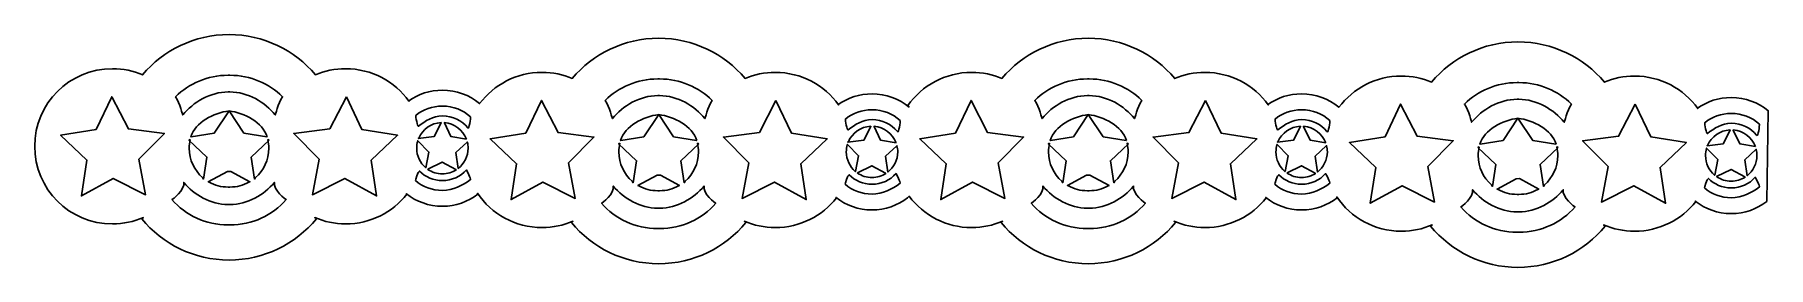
# Model space of a CAD drawing. Header units: centimetres. Extents: x -11 to 11, y -1.5 to 1.5.
import ezdxf

# ---------------------------------------------------------------- set-up
doc = ezdxf.new("R2010")
doc.units = ezdxf.units.CM
doc.header["$MEASUREMENT"] = 0
doc.layers.add('Camada 1', color=7, linetype='Continuous')

msp = doc.modelspace()

# ---------------------------------------------------------------- linework, layer by layer
at = {"layer": 'Camada 1'}
for points, knots in [([(10.96662, -0.6409), (10.84213, -0.73708), (10.68598, -0.79431), (10.51648, -0.79431), (10.51648, -0.79431), (10.34439, -0.79431), (10.18612, -0.73531), (10.06066, -0.63646), (10.06066, -0.63646), (10.06066, -0.63646), (10.06791, -0.63945), (10.06791, -0.63945), (10.06791, -0.63945), (9.8876, -0.87046), (9.60645, -1.01899), (9.29064, -1.01899), (9.29064, -1.01899), (9.15139, -1.01899), (9.01889, -0.99007), (8.89877, -0.93795), (8.89877, -0.93795), (8.89877, -0.93795), (8.91914, -0.95449), (8.91914, -0.95449), (8.91914, -0.95449), (8.65665, -1.274), (8.25845, -1.47784), (7.81265, -1.47784), (7.81265, -1.47784), (7.36685, -1.47784), (6.96868, -1.274), (6.70616, -0.95449), (6.70616, -0.95449), (6.70616, -0.95449), (6.72653, -0.93795), (6.72653, -0.93795), (6.72653, -0.93795), (6.60641, -0.99007), (6.47393, -1.01899), (6.33466, -1.01899), (6.33466, -1.01899), (5.99351, -1.01899), (5.69291, -0.84563), (5.51604, -0.58227), (5.51604, -0.58227), (5.51604, -0.58227), (5.52146, -0.59436), (5.52146, -0.59436), (5.52146, -0.59436), (5.39697, -0.69054), (5.24082, -0.74774), (5.07132, -0.74774), (5.07132, -0.74774), (4.89923, -0.74774), (4.74096, -0.68876), (4.6155, -0.58989), (4.6155, -0.58989), (4.6155, -0.58989), (4.62275, -0.59288), (4.62275, -0.59288), (4.62275, -0.59288), (4.44244, -0.82389), (4.16129, -0.97245), (3.84548, -0.97245), (3.84548, -0.97245), (3.70623, -0.97245), (3.57373, -0.94353), (3.45361, -0.89141), (3.45361, -0.89141), (3.45361, -0.89141), (3.47398, -0.90797), (3.47398, -0.90797), (3.47398, -0.90797), (3.21146, -1.22745), (2.81329, -1.43129), (2.36749, -1.43129), (2.36749, -1.43129), (1.92169, -1.43129), (1.52352, -1.22745), (1.261, -0.90797), (1.261, -0.90797), (1.261, -0.90797), (1.28137, -0.89141), (1.28137, -0.89141), (1.28137, -0.89141), (1.16125, -0.94356), (1.02875, -0.97245), (0.8895, -0.97245), (0.8895, -0.97245), (0.56499, -0.97245), (0.2771, -0.8156), (0.09755, -0.57359), (0.09755, -0.57359), (0.09755, -0.57359), (0.07628, -0.59436), (0.07628, -0.59436), (0.07628, -0.59436), (-0.04821, -0.69054), (-0.20436, -0.74774), (-0.37386, -0.74774), (-0.37386, -0.74774), (-0.54592, -0.74774), (-0.70422, -0.68876), (-0.82966, -0.58989), (-0.82966, -0.58989), (-0.82966, -0.58989), (-0.82241, -0.59288), (-0.82241, -0.59288), (-0.82241, -0.59288), (-1.00278, -0.82389), (-1.28387, -0.97245), (-1.59965, -0.97245), (-1.59965, -0.97245), (-1.7389, -0.97245), (-1.8714, -0.94353), (-1.99152, -0.89141), (-1.99152, -0.89141), (-1.99152, -0.89141), (-1.97115, -0.90797), (-1.97115, -0.90797), (-1.97115, -0.90797), (-2.23367, -1.22745), (-2.63187, -1.43129), (-3.07766, -1.43129), (-3.07766, -1.43129), (-3.52345, -1.43129), (-3.92165, -1.22745), (-4.18417, -0.90797), (-4.18417, -0.90797), (-4.18417, -0.90797), (-4.1638, -0.89141), (-4.1638, -0.89141), (-4.1638, -0.89141), (-4.28389, -0.94356), (-4.4164, -0.97245), (-4.55567, -0.97245), (-4.55567, -0.97245), (-4.89677, -0.97245), (-5.19739, -0.79909), (-5.37429, -0.53573), (-5.37429, -0.53573), (-5.37429, -0.53573), (-5.36884, -0.54782), (-5.36884, -0.54782), (-5.36884, -0.54782), (-5.49333, -0.644), (-5.64946, -0.7012), (-5.81898, -0.7012), (-5.81898, -0.7012), (-5.99104, -0.7012), (-6.14934, -0.64222), (-6.27478, -0.54335), (-6.27478, -0.54335), (-6.27478, -0.54335), (-6.26753, -0.54634), (-6.26753, -0.54634), (-6.26753, -0.54634), (-6.4479, -0.77735), (-6.72899, -0.92591), (-7.04477, -0.92591), (-7.04477, -0.92591), (-7.18402, -0.92591), (-7.31652, -0.89699), (-7.43664, -0.84487), (-7.43664, -0.84487), (-7.43664, -0.84487), (-7.41627, -0.86143), (-7.41627, -0.86143), (-7.41627, -0.86143), (-7.67879, -1.18091), (-8.07699, -1.38475), (-8.52278, -1.38475), (-8.52278, -1.38475), (-8.9686, -1.38475), (-9.3668, -1.18091), (-9.62929, -0.86143), (-9.62929, -0.86143), (-9.62929, -0.86143), (-9.60892, -0.84487), (-9.60892, -0.84487), (-9.60892, -0.84487), (-9.72904, -0.89702), (-9.86152, -0.92591), (-10.00079, -0.92591), (-10.00079, -0.92591), (-10.54506, -0.92594), (-10.98628, -0.48466), (-10.98628, 0.05958), (-10.98628, 0.05958), (-10.98628, 0.60388), (-10.54506, 1.0451), (-10.00079, 1.0451), (-10.00079, 1.0451), (-9.86471, 1.0451), (-9.7351, 1.01753), (-9.6172, 0.96766), (-9.6172, 0.96766), (-9.6172, 0.96766), (-9.61866, 0.96729), (-9.61866, 0.96729), (-9.61866, 0.96729), (-9.3561, 1.27947), (-8.96259, 1.47786), (-8.52277, 1.47786), (-8.52277, 1.47786), (-8.08295, 1.47786), (-7.68944, 1.27948), (-7.42689, 0.96732), (-7.42689, 0.96732), (-7.42689, 0.96732), (-7.42835, 0.96769), (-7.42835, 0.96769), (-7.42835, 0.96769), (-7.31045, 1.01756), (-7.18083, 1.04513), (-7.04476, 1.04513), (-7.04476, 1.04513), (-6.71403, 1.04513), (-6.42135, 0.88223), (-6.24262, 0.63222), (-6.24262, 0.63222), (-6.24262, 0.63222), (-6.2458, 0.6364), (-6.2458, 0.6364), (-6.2458, 0.6364), (-6.12539, 0.72213), (-5.97807, 0.77253), (-5.819, 0.77253), (-5.819, 0.77253), (-5.64046, 0.77253), (-5.47673, 0.70906), (-5.34923, 0.60338), (-5.34923, 0.60338), (-5.34923, 0.60338), (-5.34643, 0.60137), (-5.34643, 0.60137), (-5.34643, 0.60137), (-5.16675, 0.84243), (-4.87947, 0.99859), (-4.5557, 0.99859), (-4.5557, 0.99859), (-4.41962, 0.99859), (-4.29001, 0.97099), (-4.17211, 0.92115), (-4.17211, 0.92115), (-4.17211, 0.92115), (-4.17357, 0.92078), (-4.17357, 0.92078), (-4.17357, 0.92078), (-3.91102, 1.23294), (-3.51751, 1.43132), (-3.07769, 1.43132), (-3.07769, 1.43132), (-2.63787, 1.43132), (-2.24436, 1.23294), (-1.98181, 0.92078), (-1.98181, 0.92078), (-1.98181, 0.92078), (-1.98327, 0.92115), (-1.98327, 0.92115), (-1.98327, 0.92115), (-1.86537, 0.971), (-1.73575, 0.99859), (-1.59968, 0.99859), (-1.59968, 0.99859), (-1.26895, 0.99859), (-0.97627, 0.83566), (-0.79754, 0.58568), (-0.79754, 0.58568), (-0.79754, 0.58568), (-0.80069, 0.58986), (-0.80069, 0.58986), (-0.80069, 0.58986), (-0.68028, 0.67556), (-0.53298, 0.72599), (-0.37392, 0.72599), (-0.37392, 0.72599), (-0.19533, 0.72599), (-0.03165, 0.66249), (0.09587, 0.55684), (0.09587, 0.55684), (0.09587, 0.55684), (0.08119, 0.57721), (0.08119, 0.57721), (0.08119, 0.57721), (0.25939, 0.83198), (0.55495, 0.99859), (0.88941, 0.99859), (0.88941, 0.99859), (1.02549, 0.99859), (1.1551, 0.97099), (1.273, 0.92115), (1.273, 0.92115), (1.273, 0.92115), (1.27152, 0.92078), (1.27152, 0.92078), (1.27152, 0.92078), (1.53404, 1.23294), (1.92755, 1.43132), (2.3674, 1.43132), (2.3674, 1.43132), (2.80725, 1.43132), (3.20076, 1.23294), (3.46328, 0.92078), (3.46328, 0.92078), (3.46328, 0.92078), (3.4618, 0.92115), (3.4618, 0.92115), (3.4618, 0.92115), (3.5797, 0.971), (3.70932, 0.99859), (3.84539, 0.99859), (3.84539, 0.99859), (4.17617, 0.99859), (4.46883, 0.83566), (4.64755, 0.58568), (4.64755, 0.58568), (4.64755, 0.58568), (4.64437, 0.58986), (4.64437, 0.58986), (4.64437, 0.58986), (4.76481, 0.67556), (4.9121, 0.72599), (5.0712, 0.72599), (5.0712, 0.72599), (5.24977, 0.72599), (5.41349, 0.66249), (5.54099, 0.55684), (5.54099, 0.55684), (5.54099, 0.55684), (5.54379, 0.55483), (5.54379, 0.55483), (5.54379, 0.55483), (5.72342, 0.79589), (6.01073, 0.95202), (6.33452, 0.95202), (6.33452, 0.95202), (6.47062, 0.95202), (6.60021, 0.92445), (6.71811, 0.87458), (6.71811, 0.87458), (6.71811, 0.87458), (6.71665, 0.87421), (6.71665, 0.87421), (6.71665, 0.87421), (6.97914, 1.18639), (7.37266, 1.38478), (7.8125, 1.38478), (7.8125, 1.38478), (8.25237, 1.38478), (8.64586, 1.1864), (8.90838, 0.87421), (8.90838, 0.87421), (8.90838, 0.87421), (8.9069, 0.87458), (8.9069, 0.87458), (8.9069, 0.87458), (9.0248, 0.92443), (9.15442, 0.95202), (9.29049, 0.95202), (9.29049, 0.95202), (9.62127, 0.95202), (9.91393, 0.78912), (10.09265, 0.53911), (10.09265, 0.53911), (10.09265, 0.53911), (10.08947, 0.54329), (10.08947, 0.54329), (10.08947, 0.54329), (10.20993, 0.62902), (10.3572, 0.67942), (10.5163, 0.67942), (10.5163, 0.67942), (10.69487, 0.67942), (10.85859, 0.61595), (10.98609, 0.51027), (10.98609, 0.51027), (10.98609, 0.51027), (10.96662, -0.6409), (10.96662, -0.6409)], [0, 0, 0, 0, 0.01041667, 0.01041667, 0.01041667, 0.01041667, 0.02083333, 0.02083333, 0.02083333, 0.02083333, 0.03125, 0.03125, 0.03125, 0.03125, 0.04166667, 0.04166667, 0.04166667, 0.04166667, 0.05208333, 0.05208333, 0.05208333, 0.05208333, 0.0625, 0.0625, 0.0625, 0.0625, 0.07291667, 0.07291667, 0.07291667, 0.07291667, 0.08333333, 0.08333333, 0.08333333, 0.08333333, 0.09375, 0.09375, 0.09375, 0.09375, 0.10416667, 0.10416667, 0.10416667, 0.10416667, 0.11458333, 0.11458333, 0.11458333, 0.11458333, 0.125, 0.125, 0.125, 0.125, 0.13541667, 0.13541667, 0.13541667, 0.13541667, 0.14583333, 0.14583333, 0.14583333, 0.14583333, 0.15625, 0.15625, 0.15625, 0.15625, 0.16666667, 0.16666667, 0.16666667, 0.16666667, 0.17708333, 0.17708333, 0.17708333, 0.17708333, 0.1875, 0.1875, 0.1875, 0.1875, 0.19791667, 0.19791667, 0.19791667, 0.19791667, 0.20833333, 0.20833333, 0.20833333, 0.20833333, 0.21875, 0.21875, 0.21875, 0.21875, 0.22916667, 0.22916667, 0.22916667, 0.22916667, 0.23958333, 0.23958333, 0.23958333, 0.23958333, 0.25, 0.25, 0.25, 0.25, 0.26041667, 0.26041667, 0.26041667, 0.26041667, 0.27083333, 0.27083333, 0.27083333, 0.27083333, 0.28125, 0.28125, 0.28125, 0.28125, 0.29166667, 0.29166667, 0.29166667, 0.29166667, 0.30208333, 0.30208333, 0.30208333, 0.30208333, 0.3125, 0.3125, 0.3125, 0.3125, 0.32291667, 0.32291667, 0.32291667, 0.32291667, 0.33333333, 0.33333333, 0.33333333, 0.33333333, 0.34375, 0.34375, 0.34375, 0.34375, 0.35416667, 0.35416667, 0.35416667, 0.35416667, 0.36458333, 0.36458333, 0.36458333, 0.36458333, 0.375, 0.375, 0.375, 0.375, 0.38541667, 0.38541667, 0.38541667, 0.38541667, 0.39583333, 0.39583333, 0.39583333, 0.39583333, 0.40625, 0.40625, 0.40625, 0.40625, 0.41666667, 0.41666667, 0.41666667, 0.41666667, 0.42708333, 0.42708333, 0.42708333, 0.42708333, 0.4375, 0.4375, 0.4375, 0.4375, 0.44791667, 0.44791667, 0.44791667, 0.44791667, 0.45833333, 0.45833333, 0.45833333, 0.45833333, 0.46875, 0.46875, 0.46875, 0.46875, 0.47916667, 0.47916667, 0.47916667, 0.47916667, 0.48958333, 0.48958333, 0.48958333, 0.48958333, 0.5, 0.5, 0.5, 0.5, 0.51041667, 0.51041667, 0.51041667, 0.51041667, 0.52083333, 0.52083333, 0.52083333, 0.52083333, 0.53125, 0.53125, 0.53125, 0.53125, 0.54166667, 0.54166667, 0.54166667, 0.54166667, 0.55208333, 0.55208333, 0.55208333, 0.55208333, 0.5625, 0.5625, 0.5625, 0.5625, 0.57291667, 0.57291667, 0.57291667, 0.57291667, 0.58333333, 0.58333333, 0.58333333, 0.58333333, 0.59375, 0.59375, 0.59375, 0.59375, 0.60416667, 0.60416667, 0.60416667, 0.60416667, 0.61458333, 0.61458333, 0.61458333, 0.61458333, 0.625, 0.625, 0.625, 0.625, 0.63541667, 0.63541667, 0.63541667, 0.63541667, 0.64583333, 0.64583333, 0.64583333, 0.64583333, 0.65625, 0.65625, 0.65625, 0.65625, 0.66666667, 0.66666667, 0.66666667, 0.66666667, 0.67708333, 0.67708333, 0.67708333, 0.67708333, 0.6875, 0.6875, 0.6875, 0.6875, 0.69791667, 0.69791667, 0.69791667, 0.69791667, 0.70833333, 0.70833333, 0.70833333, 0.70833333, 0.71875, 0.71875, 0.71875, 0.71875, 0.72916667, 0.72916667, 0.72916667, 0.72916667, 0.73958333, 0.73958333, 0.73958333, 0.73958333, 0.75, 0.75, 0.75, 0.75, 0.76041667, 0.76041667, 0.76041667, 0.76041667, 0.77083333, 0.77083333, 0.77083333, 0.77083333, 0.78125, 0.78125, 0.78125, 0.78125, 0.79166667, 0.79166667, 0.79166667, 0.79166667, 0.80208333, 0.80208333, 0.80208333, 0.80208333, 0.8125, 0.8125, 0.8125, 0.8125, 0.82291667, 0.82291667, 0.82291667, 0.82291667, 0.83333333, 0.83333333, 0.83333333, 0.83333333, 0.84375, 0.84375, 0.84375, 0.84375, 0.85416667, 0.85416667, 0.85416667, 0.85416667, 0.86458333, 0.86458333, 0.86458333, 0.86458333, 0.875, 0.875, 0.875, 0.875, 0.88541667, 0.88541667, 0.88541667, 0.88541667, 0.89583333, 0.89583333, 0.89583333, 0.89583333, 0.90625, 0.90625, 0.90625, 0.90625, 0.91666667, 0.91666667, 0.91666667, 0.91666667, 0.92708333, 0.92708333, 0.92708333, 0.92708333, 0.9375, 0.9375, 0.9375, 0.9375, 0.94791667, 0.94791667, 0.94791667, 0.94791667, 0.95833333, 0.95833333, 0.95833333, 0.95833333, 0.96875, 0.96875, 0.96875, 0.96875, 0.97916667, 0.97916667, 0.97916667, 0.97916667, 1, 1, 1, 1]), ([(-8.51102, 0.75049), (-8.28628, 0.75049), (-8.06737, 0.6192), (-7.93616, 0.45717), (-7.93616, 0.45717), (-7.93616, 0.45717), (-7.90094, 0.59795), (-7.84491, 0.68913), (-7.84491, 0.68913), (-8.01639, 0.8577), (-8.25157, 0.96168), (-8.51103, 0.96168), (-8.51103, 0.96168), (-8.51103, 0.96168), (-8.53452, 0.96168), (-8.53452, 0.96168), (-8.53452, 0.96168), (-8.794, 0.96168), (-9.02916, 0.8577), (-9.20064, 0.68913), (-9.20064, 0.68913), (-9.14457, 0.59798), (-9.10939, 0.45717), (-9.10939, 0.45717), (-9.10939, 0.45717), (-8.97818, 0.61923), (-8.75927, 0.75049), (-8.53453, 0.75049), (-8.53453, 0.75049), (-8.53453, 0.75049), (-8.51102, 0.75049), (-8.51102, 0.75049)], [0, 0, 0, 0, 0.11111111, 0.11111111, 0.11111111, 0.11111111, 0.22222222, 0.22222222, 0.22222222, 0.22222222, 0.33333333, 0.33333333, 0.33333333, 0.33333333, 0.44444444, 0.44444444, 0.44444444, 0.44444444, 0.55555556, 0.55555556, 0.55555556, 0.55555556, 0.66666667, 0.66666667, 0.66666667, 0.66666667, 0.77777778, 0.77777778, 0.77777778, 0.77777778, 1, 1, 1, 1]), ([(-3.06587, 0.70395), (-2.84111, 0.70395), (-2.62222, 0.57269), (-2.49101, 0.41063), (-2.49101, 0.41063), (-2.49101, 0.41063), (-2.45579, 0.55144), (-2.39976, 0.64259), (-2.39976, 0.64259), (-2.57124, 0.81118), (-2.80642, 0.91516), (-3.06588, 0.91516), (-3.06588, 0.91516), (-3.06588, 0.91516), (-3.08937, 0.91517), (-3.08937, 0.91517), (-3.08937, 0.91517), (-3.34885, 0.91517), (-3.58401, 0.81119), (-3.75549, 0.6426), (-3.75549, 0.6426), (-3.69942, 0.55145), (-3.66424, 0.41064), (-3.66424, 0.41064), (-3.66424, 0.41064), (-3.53303, 0.5727), (-3.31414, 0.70396), (-3.08938, 0.70396), (-3.08938, 0.70396), (-3.08938, 0.70396), (-3.06587, 0.70395), (-3.06587, 0.70395)], [0, 0, 0, 0, 0.11111111, 0.11111111, 0.11111111, 0.11111111, 0.22222222, 0.22222222, 0.22222222, 0.22222222, 0.33333333, 0.33333333, 0.33333333, 0.33333333, 0.44444444, 0.44444444, 0.44444444, 0.44444444, 0.55555556, 0.55555556, 0.55555556, 0.55555556, 0.66666667, 0.66666667, 0.66666667, 0.66666667, 0.77777778, 0.77777778, 0.77777778, 0.77777778, 1, 1, 1, 1]), ([(2.37925, 0.70395), (2.60404, 0.70395), (2.82293, 0.57269), (2.95414, 0.41063), (2.95414, 0.41063), (2.95414, 0.41063), (2.98936, 0.55144), (3.04539, 0.64259), (3.04539, 0.64259), (2.87394, 0.81118), (2.63878, 0.91516), (2.37925, 0.91516), (2.37925, 0.91516), (2.37925, 0.91516), (2.35578, 0.91517), (2.35578, 0.91517), (2.35578, 0.91517), (2.09628, 0.91517), (1.86111, 0.81119), (1.68964, 0.6426), (1.68964, 0.6426), (1.74568, 0.55145), (1.78089, 0.41064), (1.78089, 0.41064), (1.78089, 0.41064), (1.9121, 0.5727), (2.13096, 0.70396), (2.35578, 0.70396), (2.35578, 0.70396), (2.35578, 0.70396), (2.37925, 0.70395), (2.37925, 0.70395)], [0, 0, 0, 0, 0.11111111, 0.11111111, 0.11111111, 0.11111111, 0.22222222, 0.22222222, 0.22222222, 0.22222222, 0.33333333, 0.33333333, 0.33333333, 0.33333333, 0.44444444, 0.44444444, 0.44444444, 0.44444444, 0.55555556, 0.55555556, 0.55555556, 0.55555556, 0.66666667, 0.66666667, 0.66666667, 0.66666667, 0.77777778, 0.77777778, 0.77777778, 0.77777778, 1, 1, 1, 1]), ([(-10.20526, 0.27337), (-10.20526, 0.27337), (-10.65865, 0.19921), (-10.65865, 0.19921), (-10.65865, 0.19921), (-10.65865, 0.19921), (-10.32398, -0.11554), (-10.32398, -0.11554), (-10.32398, -0.11554), (-10.32398, -0.11554), (-10.39354, -0.56967), (-10.39354, -0.56967), (-10.39354, -0.56967), (-10.39354, -0.56967), (-9.99076, -0.34861), (-9.99076, -0.34861), (-9.99076, -0.34861), (-9.99076, -0.34861), (-9.58036, -0.5552), (-9.58036, -0.5552), (-9.58036, -0.5552), (-9.58036, -0.5552), (-9.66609, -0.10377), (-9.66609, -0.10377), (-9.66609, -0.10377), (-9.66609, -0.10377), (-9.34287, 0.2227), (-9.34287, 0.2227), (-9.34287, 0.2227), (-9.34287, 0.2227), (-9.79865, 0.28062), (-9.79865, 0.28062), (-9.79865, 0.28062), (-9.79865, 0.28062), (-10.00931, 0.68893), (-10.00931, 0.68893), (-10.00931, 0.68893), (-10.00931, 0.68893), (-10.20526, 0.27337), (-10.20526, 0.27337)], [0, 0, 0, 0, 0.09090909, 0.09090909, 0.09090909, 0.09090909, 0.18181818, 0.18181818, 0.18181818, 0.18181818, 0.27272727, 0.27272727, 0.27272727, 0.27272727, 0.36363636, 0.36363636, 0.36363636, 0.36363636, 0.45454545, 0.45454545, 0.45454545, 0.45454545, 0.54545455, 0.54545455, 0.54545455, 0.54545455, 0.63636364, 0.63636364, 0.63636364, 0.63636364, 0.72727273, 0.72727273, 0.72727273, 0.72727273, 0.81818182, 0.81818182, 0.81818182, 0.81818182, 1, 1, 1, 1]), ([(-7.03624, 0.68892), (-7.03624, 0.68892), (-7.24687, 0.28061), (-7.24687, 0.28061), (-7.24687, 0.28061), (-7.24687, 0.28061), (-7.70264, 0.22269), (-7.70264, 0.22269), (-7.70264, 0.22269), (-7.70264, 0.22269), (-7.37942, -0.10378), (-7.37942, -0.10378), (-7.37942, -0.10378), (-7.37942, -0.10378), (-7.46515, -0.55521), (-7.46515, -0.55521), (-7.46515, -0.55521), (-7.46515, -0.55521), (-7.05475, -0.34862), (-7.05475, -0.34862), (-7.05475, -0.34862), (-7.05475, -0.34862), (-6.65195, -0.56968), (-6.65195, -0.56968), (-6.65195, -0.56968), (-6.65195, -0.56968), (-6.72151, -0.11555), (-6.72151, -0.11555), (-6.72151, -0.11555), (-6.72151, -0.11555), (-6.38686, 0.1992), (-6.38686, 0.1992), (-6.38686, 0.1992), (-6.38686, 0.1992), (-6.84026, 0.27337), (-6.84026, 0.27337), (-6.84026, 0.27337), (-6.84026, 0.27337), (-7.03624, 0.68892), (-7.03624, 0.68892)], [0, 0, 0, 0, 0.09090909, 0.09090909, 0.09090909, 0.09090909, 0.18181818, 0.18181818, 0.18181818, 0.18181818, 0.27272727, 0.27272727, 0.27272727, 0.27272727, 0.36363636, 0.36363636, 0.36363636, 0.36363636, 0.45454545, 0.45454545, 0.45454545, 0.45454545, 0.54545455, 0.54545455, 0.54545455, 0.54545455, 0.63636364, 0.63636364, 0.63636364, 0.63636364, 0.72727273, 0.72727273, 0.72727273, 0.72727273, 0.81818182, 0.81818182, 0.81818182, 0.81818182, 1, 1, 1, 1]), ([(7.8244, 0.65741), (8.04919, 0.65741), (8.26808, 0.52612), (8.39929, 0.36409), (8.39929, 0.36409), (8.39929, 0.36409), (8.43453, 0.5049), (8.49054, 0.59605), (8.49054, 0.59605), (8.31909, 0.76462), (8.08393, 0.8686), (7.8244, 0.8686), (7.8244, 0.8686), (7.8244, 0.8686), (7.80094, 0.8686), (7.80094, 0.8686), (7.80094, 0.8686), (7.54144, 0.8686), (7.3063, 0.76462), (7.1348, 0.59605), (7.1348, 0.59605), (7.19084, 0.5049), (7.22605, 0.36409), (7.22605, 0.36409), (7.22605, 0.36409), (7.35726, 0.52615), (7.57612, 0.65741), (7.80094, 0.65741), (7.80094, 0.65741), (7.80094, 0.65741), (7.8244, 0.65741), (7.8244, 0.65741)], [0, 0, 0, 0, 0.11111111, 0.11111111, 0.11111111, 0.11111111, 0.22222222, 0.22222222, 0.22222222, 0.22222222, 0.33333333, 0.33333333, 0.33333333, 0.33333333, 0.44444444, 0.44444444, 0.44444444, 0.44444444, 0.55555556, 0.55555556, 0.55555556, 0.55555556, 0.66666667, 0.66666667, 0.66666667, 0.66666667, 0.77777778, 0.77777778, 0.77777778, 0.77777778, 1, 1, 1, 1]), ([(-9.00236, 0.17891), (-9.00236, 0.17891), (-8.71119, 0.22654), (-8.71119, 0.22654), (-8.71119, 0.22654), (-8.71119, 0.22654), (-8.52278, 0.50898), (-8.52278, 0.50898), (-8.52278, 0.50898), (-8.52278, 0.50898), (-8.52278, 0.50898), (-8.52278, 0.50898), (-8.52278, 0.50898), (-8.71791, 0.48538), (-8.94942, 0.36277), (-9.00564, 0.17979), (-9.00564, 0.17979), (-9.00564, 0.17979), (-9.00236, 0.17891), (-9.00236, 0.17891)], [0, 0, 0, 0, 0.16666667, 0.16666667, 0.16666667, 0.16666667, 0.33333333, 0.33333333, 0.33333333, 0.33333333, 0.5, 0.5, 0.5, 0.5, 0.66666667, 0.66666667, 0.66666667, 0.66666667, 1, 1, 1, 1]), ([(-8.03991, 0.17976), (-8.09613, 0.36277), (-8.32767, 0.48535), (-8.52277, 0.50895), (-8.52277, 0.50895), (-8.52277, 0.50895), (-8.52277, 0.50895), (-8.52277, 0.50895), (-8.52277, 0.50895), (-8.52277, 0.50895), (-8.33436, 0.22651), (-8.33436, 0.22651), (-8.33436, 0.22651), (-8.33436, 0.22651), (-8.04319, 0.17888), (-8.04319, 0.17888), (-8.04319, 0.17888), (-8.04319, 0.17888), (-8.03991, 0.17976), (-8.03991, 0.17976)], [0, 0, 0, 0, 0.16666667, 0.16666667, 0.16666667, 0.16666667, 0.33333333, 0.33333333, 0.33333333, 0.33333333, 0.5, 0.5, 0.5, 0.5, 0.66666667, 0.66666667, 0.66666667, 0.66666667, 1, 1, 1, 1]), ([(-5.46165, 0.4341), (-5.5564, 0.51914), (-5.68165, 0.57086), (-5.81897, 0.57086), (-5.81897, 0.57086), (-5.94639, 0.57086), (-6.06342, 0.5263), (-6.15531, 0.45196), (-6.15531, 0.45196), (-6.16005, 0.44193), (-6.13282, 0.30483), (-6.12171, 0.31374), (-6.12171, 0.31374), (-6.03506, 0.38319), (-5.93872, 0.44672), (-5.81895, 0.44672), (-5.81895, 0.44672), (-5.68912, 0.44672), (-5.57276, 0.38706), (-5.49804, 0.29257), (-5.49804, 0.29257), (-5.47887, 0.26834), (-5.45906, 0.42156), (-5.46165, 0.4341)], [0, 0, 0, 0, 0.14285714, 0.14285714, 0.14285714, 0.14285714, 0.28571429, 0.28571429, 0.28571429, 0.28571429, 0.42857143, 0.42857143, 0.42857143, 0.42857143, 0.57142857, 0.57142857, 0.57142857, 0.57142857, 0.71428571, 0.71428571, 0.71428571, 0.71428571, 1, 1, 1, 1]), ([(-4.76011, 0.22683), (-4.76011, 0.22683), (-5.21353, 0.15267), (-5.21353, 0.15267), (-5.21353, 0.15267), (-5.21353, 0.15267), (-4.87886, -0.1621), (-4.87886, -0.1621), (-4.87886, -0.1621), (-4.87886, -0.1621), (-4.94842, -0.61623), (-4.94842, -0.61623), (-4.94842, -0.61623), (-4.94842, -0.61623), (-4.54562, -0.39517), (-4.54562, -0.39517), (-4.54562, -0.39517), (-4.54562, -0.39517), (-4.13525, -0.60176), (-4.13525, -0.60176), (-4.13525, -0.60176), (-4.13525, -0.60176), (-4.22098, -0.15035), (-4.22098, -0.15035), (-4.22098, -0.15035), (-4.22098, -0.15035), (-3.89776, 0.17615), (-3.89776, 0.17615), (-3.89776, 0.17615), (-3.89776, 0.17615), (-4.35353, 0.23407), (-4.35353, 0.23407), (-4.35353, 0.23407), (-4.35353, 0.23407), (-4.56419, 0.64238), (-4.56419, 0.64238), (-4.56419, 0.64238), (-4.56419, 0.64238), (-4.76011, 0.22683), (-4.76011, 0.22683)], [0, 0, 0, 0, 0.09090909, 0.09090909, 0.09090909, 0.09090909, 0.18181818, 0.18181818, 0.18181818, 0.18181818, 0.27272727, 0.27272727, 0.27272727, 0.27272727, 0.36363636, 0.36363636, 0.36363636, 0.36363636, 0.45454545, 0.45454545, 0.45454545, 0.45454545, 0.54545455, 0.54545455, 0.54545455, 0.54545455, 0.63636364, 0.63636364, 0.63636364, 0.63636364, 0.72727273, 0.72727273, 0.72727273, 0.72727273, 0.81818182, 0.81818182, 0.81818182, 0.81818182, 1, 1, 1, 1]), ([(-3.5572, 0.13237), (-3.5572, 0.13237), (-3.26603, 0.18), (-3.26603, 0.18), (-3.26603, 0.18), (-3.26603, 0.18), (-3.07762, 0.46244), (-3.07762, 0.46244), (-3.07762, 0.46244), (-3.07762, 0.46244), (-3.07762, 0.46244), (-3.07762, 0.46244), (-3.07762, 0.46244), (-3.27275, 0.43881), (-3.50426, 0.31623), (-3.56048, 0.13325), (-3.56048, 0.13325), (-3.56048, 0.13325), (-3.5572, 0.13237), (-3.5572, 0.13237)], [0, 0, 0, 0, 0.16666667, 0.16666667, 0.16666667, 0.16666667, 0.33333333, 0.33333333, 0.33333333, 0.33333333, 0.5, 0.5, 0.5, 0.5, 0.66666667, 0.66666667, 0.66666667, 0.66666667, 1, 1, 1, 1]), ([(-2.59473, 0.13324), (-2.65098, 0.31625), (-2.88249, 0.43883), (-3.07759, 0.46243), (-3.07759, 0.46243), (-3.07759, 0.46243), (-3.07759, 0.46243), (-3.07759, 0.46243), (-3.07759, 0.46243), (-3.07759, 0.46243), (-2.88918, 0.17999), (-2.88918, 0.17999), (-2.88918, 0.17999), (-2.88918, 0.17999), (-2.59801, 0.13236), (-2.59801, 0.13236), (-2.59801, 0.13236), (-2.59801, 0.13236), (-2.59473, 0.13324), (-2.59473, 0.13324)], [0, 0, 0, 0, 0.16666667, 0.16666667, 0.16666667, 0.16666667, 0.33333333, 0.33333333, 0.33333333, 0.33333333, 0.5, 0.5, 0.5, 0.5, 0.66666667, 0.66666667, 0.66666667, 0.66666667, 1, 1, 1, 1]), ([(-1.59106, 0.64238), (-1.59106, 0.64238), (-1.80172, 0.23407), (-1.80172, 0.23407), (-1.80172, 0.23407), (-1.80172, 0.23407), (-2.25749, 0.17615), (-2.25749, 0.17615), (-2.25749, 0.17615), (-2.25749, 0.17615), (-1.93427, -0.15035), (-1.93427, -0.15035), (-1.93427, -0.15035), (-1.93427, -0.15035), (-2.02, -0.60176), (-2.02, -0.60176), (-2.02, -0.60176), (-2.02, -0.60176), (-1.60963, -0.39517), (-1.60963, -0.39517), (-1.60963, -0.39517), (-1.60963, -0.39517), (-1.20683, -0.61623), (-1.20683, -0.61623), (-1.20683, -0.61623), (-1.20683, -0.61623), (-1.27639, -0.1621), (-1.27639, -0.1621), (-1.27639, -0.1621), (-1.27639, -0.1621), (-0.94174, 0.15267), (-0.94174, 0.15267), (-0.94174, 0.15267), (-0.94174, 0.15267), (-1.39513, 0.22683), (-1.39513, 0.22683), (-1.39513, 0.22683), (-1.39513, 0.22683), (-1.59106, 0.64238), (-1.59106, 0.64238)], [0, 0, 0, 0, 0.09090909, 0.09090909, 0.09090909, 0.09090909, 0.18181818, 0.18181818, 0.18181818, 0.18181818, 0.27272727, 0.27272727, 0.27272727, 0.27272727, 0.36363636, 0.36363636, 0.36363636, 0.36363636, 0.45454545, 0.45454545, 0.45454545, 0.45454545, 0.54545455, 0.54545455, 0.54545455, 0.54545455, 0.63636364, 0.63636364, 0.63636364, 0.63636364, 0.72727273, 0.72727273, 0.72727273, 0.72727273, 0.81818182, 0.81818182, 0.81818182, 0.81818182, 1, 1, 1, 1]), ([(-0.0165, 0.38756), (-0.11127, 0.4726), (-0.23653, 0.52432), (-0.37382, 0.52432), (-0.37382, 0.52432), (-0.50124, 0.52432), (-0.61827, 0.47976), (-0.71016, 0.40542), (-0.71016, 0.40542), (-0.7149, 0.39537), (-0.68767, 0.25829), (-0.67656, 0.2672), (-0.67656, 0.2672), (-0.58991, 0.33668), (-0.49357, 0.40018), (-0.3738, 0.40018), (-0.3738, 0.40018), (-0.24394, 0.40018), (-0.12761, 0.34052), (-0.05289, 0.24603), (-0.05289, 0.24603), (-0.03372, 0.2218), (-0.0139, 0.37502), (-0.0165, 0.38756)], [0, 0, 0, 0, 0.14285714, 0.14285714, 0.14285714, 0.14285714, 0.28571429, 0.28571429, 0.28571429, 0.28571429, 0.42857143, 0.42857143, 0.42857143, 0.42857143, 0.57142857, 0.57142857, 0.57142857, 0.57142857, 0.71428571, 0.71428571, 0.71428571, 0.71428571, 1, 1, 1, 1]), ([(0.68502, 0.22685), (0.68502, 0.22685), (0.2316, 0.15266), (0.2316, 0.15266), (0.2316, 0.15266), (0.2316, 0.15266), (0.56627, -0.16211), (0.56627, -0.16211), (0.56627, -0.16211), (0.56627, -0.16211), (0.49674, -0.61624), (0.49674, -0.61624), (0.49674, -0.61624), (0.49674, -0.61624), (0.89952, -0.39518), (0.89952, -0.39518), (0.89952, -0.39518), (0.89952, -0.39518), (1.30994, -0.60177), (1.30994, -0.60177), (1.30994, -0.60177), (1.30994, -0.60177), (1.22421, -0.15036), (1.22421, -0.15036), (1.22421, -0.15036), (1.22421, -0.15036), (1.5474, 0.17611), (1.5474, 0.17611), (1.5474, 0.17611), (1.5474, 0.17611), (1.09163, 0.23405), (1.09163, 0.23405), (1.09163, 0.23405), (1.09163, 0.23405), (0.88097, 0.64236), (0.88097, 0.64236), (0.88097, 0.64236), (0.88097, 0.64236), (0.68502, 0.22685), (0.68502, 0.22685)], [0, 0, 0, 0, 0.09090909, 0.09090909, 0.09090909, 0.09090909, 0.18181818, 0.18181818, 0.18181818, 0.18181818, 0.27272727, 0.27272727, 0.27272727, 0.27272727, 0.36363636, 0.36363636, 0.36363636, 0.36363636, 0.45454545, 0.45454545, 0.45454545, 0.45454545, 0.54545455, 0.54545455, 0.54545455, 0.54545455, 0.63636364, 0.63636364, 0.63636364, 0.63636364, 0.72727273, 0.72727273, 0.72727273, 0.72727273, 0.81818182, 0.81818182, 0.81818182, 0.81818182, 1, 1, 1, 1]), ([(1.88795, 0.13237), (1.88795, 0.13237), (2.1791, 0.18), (2.1791, 0.18), (2.1791, 0.18), (2.1791, 0.18), (2.36754, 0.46244), (2.36754, 0.46244), (2.36754, 0.46244), (2.36754, 0.46244), (2.36754, 0.46244), (2.36754, 0.46244), (2.36754, 0.46244), (2.17244, 0.43881), (1.94093, 0.3162), (1.8847, 0.13325), (1.8847, 0.13325), (1.8847, 0.13325), (1.88795, 0.13237), (1.88795, 0.13237)], [0, 0, 0, 0, 0.16666667, 0.16666667, 0.16666667, 0.16666667, 0.33333333, 0.33333333, 0.33333333, 0.33333333, 0.5, 0.5, 0.5, 0.5, 0.66666667, 0.66666667, 0.66666667, 0.66666667, 1, 1, 1, 1]), ([(2.85037, 0.13324), (2.79417, 0.31623), (2.56264, 0.43883), (2.36753, 0.46243), (2.36753, 0.46243), (2.36753, 0.46243), (2.36753, 0.46243), (2.36753, 0.46243), (2.36753, 0.46243), (2.36753, 0.46243), (2.55597, 0.17999), (2.55597, 0.17999), (2.55597, 0.17999), (2.55597, 0.17999), (2.84712, 0.13236), (2.84712, 0.13236), (2.84712, 0.13236), (2.84712, 0.13236), (2.85037, 0.13324), (2.85037, 0.13324)], [0, 0, 0, 0, 0.16666667, 0.16666667, 0.16666667, 0.16666667, 0.33333333, 0.33333333, 0.33333333, 0.33333333, 0.5, 0.5, 0.5, 0.5, 0.66666667, 0.66666667, 0.66666667, 0.66666667, 1, 1, 1, 1]), ([(3.85409, 0.64238), (3.85409, 0.64238), (3.64343, 0.23407), (3.64343, 0.23407), (3.64343, 0.23407), (3.64343, 0.23407), (3.18766, 0.17613), (3.18766, 0.17613), (3.18766, 0.17613), (3.18766, 0.17613), (3.51085, -0.15034), (3.51085, -0.15034), (3.51085, -0.15034), (3.51085, -0.15034), (3.42515, -0.60175), (3.42515, -0.60175), (3.42515, -0.60175), (3.42515, -0.60175), (3.83555, -0.39516), (3.83555, -0.39516), (3.83555, -0.39516), (3.83555, -0.39516), (4.23833, -0.61622), (4.23833, -0.61622), (4.23833, -0.61622), (4.23833, -0.61622), (4.1688, -0.16209), (4.1688, -0.16209), (4.1688, -0.16209), (4.1688, -0.16209), (4.50347, 0.15268), (4.50347, 0.15268), (4.50347, 0.15268), (4.50347, 0.15268), (4.05008, 0.22687), (4.05008, 0.22687), (4.05008, 0.22687), (4.05008, 0.22687), (3.85409, 0.64238), (3.85409, 0.64238)], [0, 0, 0, 0, 0.09090909, 0.09090909, 0.09090909, 0.09090909, 0.18181818, 0.18181818, 0.18181818, 0.18181818, 0.27272727, 0.27272727, 0.27272727, 0.27272727, 0.36363636, 0.36363636, 0.36363636, 0.36363636, 0.45454545, 0.45454545, 0.45454545, 0.45454545, 0.54545455, 0.54545455, 0.54545455, 0.54545455, 0.63636364, 0.63636364, 0.63636364, 0.63636364, 0.72727273, 0.72727273, 0.72727273, 0.72727273, 0.81818182, 0.81818182, 0.81818182, 0.81818182, 1, 1, 1, 1]), ([(5.42865, 0.38756), (5.33388, 0.4726), (5.20865, 0.52432), (5.07133, 0.52432), (5.07133, 0.52432), (4.94393, 0.52432), (4.82685, 0.47976), (4.73494, 0.40542), (4.73494, 0.40542), (4.73023, 0.39537), (4.75746, 0.25829), (4.76857, 0.2672), (4.76857, 0.2672), (4.85519, 0.33665), (4.95156, 0.40018), (5.07131, 0.40018), (5.07131, 0.40018), (5.20114, 0.40018), (5.3175, 0.34052), (5.39222, 0.24601), (5.39222, 0.24601), (5.41143, 0.2218), (5.43125, 0.37502), (5.42865, 0.38756)], [0, 0, 0, 0, 0.14285714, 0.14285714, 0.14285714, 0.14285714, 0.28571429, 0.28571429, 0.28571429, 0.28571429, 0.42857143, 0.42857143, 0.42857143, 0.42857143, 0.57142857, 0.57142857, 0.57142857, 0.57142857, 0.71428571, 0.71428571, 0.71428571, 0.71428571, 1, 1, 1, 1]), ([(6.13017, 0.18031), (6.13017, 0.18031), (5.67675, 0.10615), (5.67675, 0.10615), (5.67675, 0.10615), (5.67675, 0.10615), (6.01142, -0.20862), (6.01142, -0.20862), (6.01142, -0.20862), (6.01142, -0.20862), (5.94189, -0.66275), (5.94189, -0.66275), (5.94189, -0.66275), (5.94189, -0.66275), (6.34467, -0.44169), (6.34467, -0.44169), (6.34467, -0.44169), (6.34467, -0.44169), (6.75509, -0.64828), (6.75509, -0.64828), (6.75509, -0.64828), (6.75509, -0.64828), (6.66936, -0.19687), (6.66936, -0.19687), (6.66936, -0.19687), (6.66936, -0.19687), (6.99255, 0.1296), (6.99255, 0.1296), (6.99255, 0.1296), (6.99255, 0.1296), (6.53678, 0.18754), (6.53678, 0.18754), (6.53678, 0.18754), (6.53678, 0.18754), (6.32612, 0.59582), (6.32612, 0.59582), (6.32612, 0.59582), (6.32612, 0.59582), (6.13017, 0.18031), (6.13017, 0.18031)], [0, 0, 0, 0, 0.09090909, 0.09090909, 0.09090909, 0.09090909, 0.18181818, 0.18181818, 0.18181818, 0.18181818, 0.27272727, 0.27272727, 0.27272727, 0.27272727, 0.36363636, 0.36363636, 0.36363636, 0.36363636, 0.45454545, 0.45454545, 0.45454545, 0.45454545, 0.54545455, 0.54545455, 0.54545455, 0.54545455, 0.63636364, 0.63636364, 0.63636364, 0.63636364, 0.72727273, 0.72727273, 0.72727273, 0.72727273, 0.81818182, 0.81818182, 0.81818182, 0.81818182, 1, 1, 1, 1]), ([(9.29922, 0.59584), (9.29922, 0.59584), (9.08856, 0.18756), (9.08856, 0.18756), (9.08856, 0.18756), (9.08856, 0.18756), (8.63279, 0.12962), (8.63279, 0.12962), (8.63279, 0.12962), (8.63279, 0.12962), (8.95598, -0.19685), (8.95598, -0.19685), (8.95598, -0.19685), (8.95598, -0.19685), (8.87028, -0.64826), (8.87028, -0.64826), (8.87028, -0.64826), (8.87028, -0.64826), (9.28068, -0.44167), (9.28068, -0.44167), (9.28068, -0.44167), (9.28068, -0.44167), (9.68346, -0.66273), (9.68346, -0.66273), (9.68346, -0.66273), (9.68346, -0.66273), (9.61393, -0.2086), (9.61393, -0.2086), (9.61393, -0.2086), (9.61393, -0.2086), (9.9486, 0.10617), (9.9486, 0.10617), (9.9486, 0.10617), (9.9486, 0.10617), (9.49521, 0.18033), (9.49521, 0.18033), (9.49521, 0.18033), (9.49521, 0.18033), (9.29922, 0.59584), (9.29922, 0.59584)], [0, 0, 0, 0, 0.09090909, 0.09090909, 0.09090909, 0.09090909, 0.18181818, 0.18181818, 0.18181818, 0.18181818, 0.27272727, 0.27272727, 0.27272727, 0.27272727, 0.36363636, 0.36363636, 0.36363636, 0.36363636, 0.45454545, 0.45454545, 0.45454545, 0.45454545, 0.54545455, 0.54545455, 0.54545455, 0.54545455, 0.63636364, 0.63636364, 0.63636364, 0.63636364, 0.72727273, 0.72727273, 0.72727273, 0.72727273, 0.81818182, 0.81818182, 0.81818182, 0.81818182, 1, 1, 1, 1]), ([(10.87381, 0.34102), (10.77904, 0.42606), (10.65381, 0.47776), (10.51649, 0.47776), (10.51649, 0.47776), (10.38909, 0.47776), (10.27201, 0.43323), (10.18013, 0.35886), (10.18013, 0.35886), (10.17539, 0.34883), (10.20262, 0.21175), (10.21376, 0.22064), (10.21376, 0.22064), (10.30038, 0.29009), (10.39675, 0.35362), (10.5165, 0.35362), (10.5165, 0.35362), (10.64633, 0.35362), (10.76269, 0.29396), (10.83741, 0.19945), (10.83741, 0.19945), (10.85658, 0.17529), (10.8764, 0.32848), (10.87381, 0.34102)], [0, 0, 0, 0, 0.14285714, 0.14285714, 0.14285714, 0.14285714, 0.28571429, 0.28571429, 0.28571429, 0.28571429, 0.42857143, 0.42857143, 0.42857143, 0.42857143, 0.57142857, 0.57142857, 0.57142857, 0.57142857, 0.71428571, 0.71428571, 0.71428571, 0.71428571, 1, 1, 1, 1]), ([(-5.83611, 0.36097), (-5.96343, 0.35436), (-6.07135, 0.27469), (-6.11884, 0.16306), (-6.11884, 0.16306), (-6.11884, 0.16306), (-6.12553, 0.16015), (-6.12553, 0.16015), (-6.12553, 0.16015), (-6.12553, 0.16015), (-5.92098, 0.18608), (-5.92098, 0.18608), (-5.92098, 0.18608), (-5.92098, 0.18608), (-5.83237, 0.35787), (-5.83237, 0.35787), (-5.83237, 0.35787), (-5.83237, 0.35787), (-5.83611, 0.36097), (-5.83611, 0.36097)], [0, 0, 0, 0, 0.16666667, 0.16666667, 0.16666667, 0.16666667, 0.33333333, 0.33333333, 0.33333333, 0.33333333, 0.5, 0.5, 0.5, 0.5, 0.66666667, 0.66666667, 0.66666667, 0.66666667, 1, 1, 1, 1]), ([(-5.5139, 0.15028), (-5.55742, 0.26609), (-5.66495, 0.35052), (-5.79346, 0.36044), (-5.79346, 0.36044), (-5.79346, 0.36044), (-5.79354, 0.35938), (-5.79354, 0.35938), (-5.79354, 0.35938), (-5.79354, 0.35938), (-5.71006, 0.18235), (-5.71006, 0.18235), (-5.71006, 0.18235), (-5.71006, 0.18235), (-5.5139, 0.15028), (-5.5139, 0.15028), (-5.5139, 0.15028), (-5.5139, 0.15028), (-5.5139, 0.15028), (-5.5139, 0.15028)], [0, 0, 0, 0, 0.16666667, 0.16666667, 0.16666667, 0.16666667, 0.33333333, 0.33333333, 0.33333333, 0.33333333, 0.5, 0.5, 0.5, 0.5, 0.66666667, 0.66666667, 0.66666667, 0.66666667, 1, 1, 1, 1]), ([(-0.39093, 0.31443), (-0.51827, 0.30782), (-0.6262, 0.22815), (-0.67369, 0.1165), (-0.67369, 0.1165), (-0.67369, 0.1165), (-0.68038, 0.11359), (-0.68038, 0.11359), (-0.68038, 0.11359), (-0.68038, 0.11359), (-0.47583, 0.13955), (-0.47583, 0.13955), (-0.47583, 0.13955), (-0.47583, 0.13955), (-0.38719, 0.31134), (-0.38719, 0.31134), (-0.38719, 0.31134), (-0.38719, 0.31134), (-0.39093, 0.31443), (-0.39093, 0.31443)], [0, 0, 0, 0, 0.16666667, 0.16666667, 0.16666667, 0.16666667, 0.33333333, 0.33333333, 0.33333333, 0.33333333, 0.5, 0.5, 0.5, 0.5, 0.66666667, 0.66666667, 0.66666667, 0.66666667, 1, 1, 1, 1]), ([(-0.06875, 0.10372), (-0.11225, 0.21953), (-0.21983, 0.30398), (-0.34831, 0.31388), (-0.34831, 0.31388), (-0.34831, 0.31388), (-0.34839, 0.31285), (-0.34839, 0.31285), (-0.34839, 0.31285), (-0.34839, 0.31285), (-0.26494, 0.13579), (-0.26494, 0.13579), (-0.26494, 0.13579), (-0.26494, 0.13579), (-0.06878, 0.10375), (-0.06878, 0.10375), (-0.06878, 0.10375), (-0.06878, 0.10375), (-0.06875, 0.10374), (-0.06875, 0.10374), (-0.06875, 0.10374), (-0.06875, 0.10374), (-0.06875, 0.10372), (-0.06875, 0.10372)], [0, 0, 0, 0, 0.14285714, 0.14285714, 0.14285714, 0.14285714, 0.28571429, 0.28571429, 0.28571429, 0.28571429, 0.42857143, 0.42857143, 0.42857143, 0.42857143, 0.57142857, 0.57142857, 0.57142857, 0.57142857, 0.71428571, 0.71428571, 0.71428571, 0.71428571, 1, 1, 1, 1]), ([(5.05422, 0.31443), (4.92688, 0.30784), (4.81895, 0.22812), (4.77143, 0.1165), (4.77143, 0.1165), (4.77143, 0.1165), (4.76476, 0.11359), (4.76476, 0.11359), (4.76476, 0.11359), (4.76476, 0.11359), (4.96931, 0.13955), (4.96931, 0.13955), (4.96931, 0.13955), (4.96931, 0.13955), (5.05795, 0.31134), (5.05795, 0.31134), (5.05795, 0.31134), (5.05795, 0.31134), (5.05422, 0.31443), (5.05422, 0.31443)], [0, 0, 0, 0, 0.16666667, 0.16666667, 0.16666667, 0.16666667, 0.33333333, 0.33333333, 0.33333333, 0.33333333, 0.5, 0.5, 0.5, 0.5, 0.66666667, 0.66666667, 0.66666667, 0.66666667, 1, 1, 1, 1]), ([(5.3764, 0.10372), (5.3329, 0.21953), (5.22532, 0.30398), (5.09684, 0.31388), (5.09684, 0.31388), (5.09684, 0.31388), (5.09676, 0.31285), (5.09676, 0.31285), (5.09676, 0.31285), (5.09676, 0.31285), (5.18018, 0.13579), (5.18018, 0.13579), (5.18018, 0.13579), (5.18018, 0.13579), (5.37634, 0.10375), (5.37634, 0.10375), (5.37634, 0.10375), (5.37634, 0.10375), (5.3764, 0.10374), (5.3764, 0.10374), (5.3764, 0.10374), (5.3764, 0.10374), (5.3764, 0.10372), (5.3764, 0.10372)], [0, 0, 0, 0, 0.14285714, 0.14285714, 0.14285714, 0.14285714, 0.28571429, 0.28571429, 0.28571429, 0.28571429, 0.42857143, 0.42857143, 0.42857143, 0.42857143, 0.57142857, 0.57142857, 0.57142857, 0.57142857, 0.71428571, 0.71428571, 0.71428571, 0.71428571, 1, 1, 1, 1]), ([(7.3331, 0.08583), (7.3331, 0.08583), (7.62425, 0.13346), (7.62425, 0.13346), (7.62425, 0.13346), (7.62425, 0.13346), (7.81269, 0.4159), (7.81269, 0.4159), (7.81269, 0.4159), (7.81269, 0.4159), (7.81269, 0.4159), (7.81269, 0.4159), (7.81269, 0.4159), (7.61759, 0.39227), (7.38608, 0.26966), (7.32985, 0.08671), (7.32985, 0.08671), (7.32985, 0.08671), (7.3331, 0.08583), (7.3331, 0.08583)], [0, 0, 0, 0, 0.16666667, 0.16666667, 0.16666667, 0.16666667, 0.33333333, 0.33333333, 0.33333333, 0.33333333, 0.5, 0.5, 0.5, 0.5, 0.66666667, 0.66666667, 0.66666667, 0.66666667, 1, 1, 1, 1]), ([(8.29555, 0.0867), (8.23933, 0.26966), (8.00779, 0.39229), (7.81269, 0.41589), (7.81269, 0.41589), (7.81269, 0.41589), (7.81269, 0.41589), (7.81269, 0.41589), (7.81269, 0.41589), (7.81269, 0.41589), (8.00113, 0.13345), (8.00113, 0.13345), (8.00113, 0.13345), (8.00113, 0.13345), (8.29228, 0.08582), (8.29228, 0.08582), (8.29228, 0.08582), (8.29228, 0.08582), (8.29555, 0.0867), (8.29555, 0.0867)], [0, 0, 0, 0, 0.16666667, 0.16666667, 0.16666667, 0.16666667, 0.33333333, 0.33333333, 0.33333333, 0.33333333, 0.5, 0.5, 0.5, 0.5, 0.66666667, 0.66666667, 0.66666667, 0.66666667, 1, 1, 1, 1]), ([(10.49937, 0.26789), (10.37203, 0.2613), (10.2641, 0.18158), (10.21658, 0.06996), (10.21658, 0.06996), (10.21658, 0.06996), (10.20991, 0.06708), (10.20991, 0.06708), (10.20991, 0.06708), (10.20991, 0.06708), (10.41446, 0.09301), (10.41446, 0.09301), (10.41446, 0.09301), (10.41446, 0.09301), (10.5031, 0.2648), (10.5031, 0.2648), (10.5031, 0.2648), (10.5031, 0.2648), (10.49937, 0.26789), (10.49937, 0.26789)], [0, 0, 0, 0, 0.16666667, 0.16666667, 0.16666667, 0.16666667, 0.33333333, 0.33333333, 0.33333333, 0.33333333, 0.5, 0.5, 0.5, 0.5, 0.66666667, 0.66666667, 0.66666667, 0.66666667, 1, 1, 1, 1]), ([(10.82152, 0.0572), (10.77802, 0.17301), (10.67044, 0.25744), (10.54199, 0.26736), (10.54199, 0.26736), (10.54199, 0.26736), (10.54188, 0.2663), (10.54188, 0.2663), (10.54188, 0.2663), (10.54188, 0.2663), (10.62533, 0.08924), (10.62533, 0.08924), (10.62533, 0.08924), (10.62533, 0.08924), (10.82147, 0.0572), (10.82147, 0.0572), (10.82147, 0.0572), (10.82147, 0.0572), (10.82152, 0.0572), (10.82152, 0.0572)], [0, 0, 0, 0, 0.16666667, 0.16666667, 0.16666667, 0.16666667, 0.33333333, 0.33333333, 0.33333333, 0.33333333, 0.5, 0.5, 0.5, 0.5, 0.66666667, 0.66666667, 0.66666667, 0.66666667, 1, 1, 1, 1]), ([(-9.01495, 0.14491), (-9.02299, 0.10951), (-9.02725, 0.07271), (-9.02725, 0.03484), (-9.02725, 0.03484), (-9.02725, -0.11325), (-8.96198, -0.24604), (-8.85863, -0.33634), (-8.85863, -0.33634), (-8.85863, -0.33634), (-8.84633, -0.35579), (-8.84633, -0.35579), (-8.84633, -0.35579), (-8.84633, -0.35579), (-8.80365, -0.07658), (-8.80365, -0.07658), (-8.80365, -0.07658), (-8.80365, -0.07658), (-9.03077, 0.13707), (-9.03077, 0.13707), (-9.03077, 0.13707), (-9.03077, 0.13707), (-9.01495, 0.14491), (-9.01495, 0.14491)], [0, 0, 0, 0, 0.14285714, 0.14285714, 0.14285714, 0.14285714, 0.28571429, 0.28571429, 0.28571429, 0.28571429, 0.42857143, 0.42857143, 0.42857143, 0.42857143, 0.57142857, 0.57142857, 0.57142857, 0.57142857, 0.71428571, 0.71428571, 0.71428571, 0.71428571, 1, 1, 1, 1]), ([(-8.01472, 0.13705), (-8.01472, 0.13705), (-8.24184, -0.0766), (-8.24184, -0.0766), (-8.24184, -0.0766), (-8.24184, -0.0766), (-8.19916, -0.35581), (-8.19916, -0.35581), (-8.19916, -0.35581), (-8.19916, -0.35581), (-8.18688, -0.33636), (-8.18688, -0.33636), (-8.18688, -0.33636), (-8.08356, -0.24606), (-8.01826, -0.11324), (-8.01826, 0.03482), (-8.01826, 0.03482), (-8.01826, 0.07268), (-8.02255, 0.10949), (-8.03056, 0.14489), (-8.03056, 0.14489), (-8.03056, 0.14489), (-8.01472, 0.13705), (-8.01472, 0.13705)], [0, 0, 0, 0, 0.14285714, 0.14285714, 0.14285714, 0.14285714, 0.28571429, 0.28571429, 0.28571429, 0.28571429, 0.42857143, 0.42857143, 0.42857143, 0.42857143, 0.57142857, 0.57142857, 0.57142857, 0.57142857, 0.71428571, 0.71428571, 0.71428571, 0.71428571, 1, 1, 1, 1]), ([(-6.13218, 0.12552), (-6.14036, 0.09697), (-6.14475, 0.06684), (-6.14475, 0.03567), (-6.14475, 0.03567), (-6.14475, -0.06326), (-6.10064, -0.15189), (-6.03106, -0.21161), (-6.03106, -0.21161), (-6.03106, -0.21161), (-6.02783, -0.2137), (-6.02783, -0.2137), (-6.02783, -0.2137), (-6.02783, -0.2137), (-5.98976, -0.01323), (-5.98976, -0.01323), (-5.98976, -0.01323), (-5.98976, -0.01323), (-6.13123, 0.1297), (-6.13123, 0.1297), (-6.13123, 0.1297), (-6.13123, 0.1297), (-6.13218, 0.12552), (-6.13218, 0.12552)], [0, 0, 0, 0, 0.14285714, 0.14285714, 0.14285714, 0.14285714, 0.28571429, 0.28571429, 0.28571429, 0.28571429, 0.42857143, 0.42857143, 0.42857143, 0.42857143, 0.57142857, 0.57142857, 0.57142857, 0.57142857, 0.71428571, 0.71428571, 0.71428571, 0.71428571, 1, 1, 1, 1]), ([(-5.61825, -0.22103), (-5.54213, -0.16137), (-5.49315, -0.0686), (-5.49315, 0.03564), (-5.49315, 0.03564), (-5.49315, 0.06239), (-5.49635, 0.08832), (-5.50244, 0.11319), (-5.50244, 0.11319), (-5.50244, 0.11319), (-5.50649, 0.11425), (-5.50649, 0.11425), (-5.50649, 0.11425), (-5.50649, 0.11425), (-5.64852, -0.01926), (-5.64852, -0.01926), (-5.64852, -0.01926), (-5.64852, -0.01926), (-5.61751, -0.22196), (-5.61751, -0.22196), (-5.61751, -0.22196), (-5.61751, -0.22196), (-5.61825, -0.22103), (-5.61825, -0.22103)], [0, 0, 0, 0, 0.14285714, 0.14285714, 0.14285714, 0.14285714, 0.28571429, 0.28571429, 0.28571429, 0.28571429, 0.42857143, 0.42857143, 0.42857143, 0.42857143, 0.57142857, 0.57142857, 0.57142857, 0.57142857, 0.71428571, 0.71428571, 0.71428571, 0.71428571, 1, 1, 1, 1]), ([(-3.5698, 0.09837), (-3.57784, 0.06297), (-3.5821, 0.02617), (-3.5821, -0.01172), (-3.5821, -0.01172), (-3.5821, -0.15978), (-3.51683, -0.29258), (-3.41348, -0.38288), (-3.41348, -0.38288), (-3.41348, -0.38288), (-3.40118, -0.40233), (-3.40118, -0.40233), (-3.40118, -0.40233), (-3.40118, -0.40233), (-3.3585, -0.12314), (-3.3585, -0.12314), (-3.3585, -0.12314), (-3.3585, -0.12314), (-3.58562, 0.09054), (-3.58562, 0.09054), (-3.58562, 0.09054), (-3.58562, 0.09054), (-3.5698, 0.09837), (-3.5698, 0.09837)], [0, 0, 0, 0, 0.14285714, 0.14285714, 0.14285714, 0.14285714, 0.28571429, 0.28571429, 0.28571429, 0.28571429, 0.42857143, 0.42857143, 0.42857143, 0.42857143, 0.57142857, 0.57142857, 0.57142857, 0.57142857, 0.71428571, 0.71428571, 0.71428571, 0.71428571, 1, 1, 1, 1]), ([(-2.56957, 0.09051), (-2.56957, 0.09051), (-2.79671, -0.12317), (-2.79671, -0.12317), (-2.79671, -0.12317), (-2.79671, -0.12317), (-2.75403, -0.40236), (-2.75403, -0.40236), (-2.75403, -0.40236), (-2.75403, -0.40236), (-2.74175, -0.38291), (-2.74175, -0.38291), (-2.74175, -0.38291), (-2.6384, -0.29261), (-2.57313, -0.15979), (-2.57313, -0.01175), (-2.57313, -0.01175), (-2.57313, 0.02614), (-2.57742, 0.06292), (-2.58543, 0.09834), (-2.58543, 0.09834), (-2.58543, 0.09834), (-2.56957, 0.09051), (-2.56957, 0.09051)], [0, 0, 0, 0, 0.14285714, 0.14285714, 0.14285714, 0.14285714, 0.28571429, 0.28571429, 0.28571429, 0.28571429, 0.42857143, 0.42857143, 0.42857143, 0.42857143, 0.57142857, 0.57142857, 0.57142857, 0.57142857, 0.71428571, 0.71428571, 0.71428571, 0.71428571, 1, 1, 1, 1]), ([(-0.68703, 0.07898), (-0.69521, 0.05043), (-0.6996, 0.0203), (-0.6996, -0.01087), (-0.6996, -0.01087), (-0.6996, -0.1098), (-0.65549, -0.19843), (-0.58591, -0.25818), (-0.58591, -0.25818), (-0.58591, -0.25818), (-0.58268, -0.26024), (-0.58268, -0.26024), (-0.58268, -0.26024), (-0.58268, -0.26024), (-0.54461, -0.05979), (-0.54461, -0.05979), (-0.54461, -0.05979), (-0.54461, -0.05979), (-0.68606, 0.08314), (-0.68606, 0.08314), (-0.68606, 0.08314), (-0.68606, 0.08314), (-0.68703, 0.07898), (-0.68703, 0.07898)], [0, 0, 0, 0, 0.14285714, 0.14285714, 0.14285714, 0.14285714, 0.28571429, 0.28571429, 0.28571429, 0.28571429, 0.42857143, 0.42857143, 0.42857143, 0.42857143, 0.57142857, 0.57142857, 0.57142857, 0.57142857, 0.71428571, 0.71428571, 0.71428571, 0.71428571, 1, 1, 1, 1]), ([(-0.1731, -0.2676), (-0.09695, -0.20791), (-0.048, -0.11515), (-0.048, -0.0109), (-0.048, -0.0109), (-0.048, 0.01582), (-0.05123, 0.04178), (-0.05729, 0.06665), (-0.05729, 0.06665), (-0.05729, 0.06665), (-0.06131, 0.06768), (-0.06131, 0.06768), (-0.06131, 0.06768), (-0.06131, 0.06768), (-0.20334, -0.06586), (-0.20334, -0.06586), (-0.20334, -0.06586), (-0.20334, -0.06586), (-0.1723, -0.26856), (-0.1723, -0.26856), (-0.1723, -0.26856), (-0.1723, -0.26856), (-0.1731, -0.2676), (-0.1731, -0.2676)], [0, 0, 0, 0, 0.14285714, 0.14285714, 0.14285714, 0.14285714, 0.28571429, 0.28571429, 0.28571429, 0.28571429, 0.42857143, 0.42857143, 0.42857143, 0.42857143, 0.57142857, 0.57142857, 0.57142857, 0.57142857, 0.71428571, 0.71428571, 0.71428571, 0.71428571, 1, 1, 1, 1]), ([(1.8753, 0.09837), (1.86731, 0.06297), (1.86302, 0.02617), (1.86302, -0.01172), (1.86302, -0.01172), (1.86302, -0.15978), (1.92829, -0.29258), (2.03164, -0.38288), (2.03164, -0.38288), (2.03164, -0.38288), (2.04392, -0.40233), (2.04392, -0.40233), (2.04392, -0.40233), (2.04392, -0.40233), (2.0866, -0.12314), (2.0866, -0.12314), (2.0866, -0.12314), (2.0866, -0.12314), (1.85948, 0.09054), (1.85948, 0.09054), (1.85948, 0.09054), (1.85948, 0.09054), (1.8753, 0.09837), (1.8753, 0.09837)], [0, 0, 0, 0, 0.14285714, 0.14285714, 0.14285714, 0.14285714, 0.28571429, 0.28571429, 0.28571429, 0.28571429, 0.42857143, 0.42857143, 0.42857143, 0.42857143, 0.57142857, 0.57142857, 0.57142857, 0.57142857, 0.71428571, 0.71428571, 0.71428571, 0.71428571, 1, 1, 1, 1]), ([(2.87556, 0.09051), (2.87556, 0.09051), (2.64844, -0.12317), (2.64844, -0.12317), (2.64844, -0.12317), (2.64844, -0.12317), (2.69112, -0.40236), (2.69112, -0.40236), (2.69112, -0.40236), (2.69112, -0.40236), (2.7034, -0.38291), (2.7034, -0.38291), (2.7034, -0.38291), (2.80675, -0.29261), (2.87202, -0.15979), (2.87202, -0.01175), (2.87202, -0.01175), (2.87202, 0.02614), (2.86773, 0.06292), (2.85974, 0.09834), (2.85974, 0.09834), (2.85974, 0.09834), (2.87556, 0.09051), (2.87556, 0.09051)], [0, 0, 0, 0, 0.14285714, 0.14285714, 0.14285714, 0.14285714, 0.28571429, 0.28571429, 0.28571429, 0.28571429, 0.42857143, 0.42857143, 0.42857143, 0.42857143, 0.57142857, 0.57142857, 0.57142857, 0.57142857, 0.71428571, 0.71428571, 0.71428571, 0.71428571, 1, 1, 1, 1]), ([(4.75815, 0.07898), (4.74995, 0.05043), (4.74553, 0.0203), (4.74553, -0.01087), (4.74553, -0.01087), (4.74553, -0.1098), (4.78961, -0.19843), (4.85922, -0.25818), (4.85922, -0.25818), (4.85922, -0.25818), (4.86247, -0.26024), (4.86247, -0.26024), (4.86247, -0.26024), (4.86247, -0.26024), (4.90054, -0.05979), (4.90054, -0.05979), (4.90054, -0.05979), (4.90054, -0.05979), (4.75904, 0.08314), (4.75904, 0.08314), (4.75904, 0.08314), (4.75904, 0.08314), (4.75815, 0.07898), (4.75815, 0.07898)], [0, 0, 0, 0, 0.14285714, 0.14285714, 0.14285714, 0.14285714, 0.28571429, 0.28571429, 0.28571429, 0.28571429, 0.42857143, 0.42857143, 0.42857143, 0.42857143, 0.57142857, 0.57142857, 0.57142857, 0.57142857, 0.71428571, 0.71428571, 0.71428571, 0.71428571, 1, 1, 1, 1]), ([(5.27202, -0.2676), (5.34817, -0.20791), (5.39712, -0.11515), (5.39712, -0.0109), (5.39712, -0.0109), (5.39712, 0.01582), (5.39389, 0.04178), (5.38783, 0.06665), (5.38783, 0.06665), (5.38783, 0.06665), (5.38381, 0.06768), (5.38381, 0.06768), (5.38381, 0.06768), (5.38381, 0.06768), (5.24178, -0.06586), (5.24178, -0.06586), (5.24178, -0.06586), (5.24178, -0.06586), (5.27282, -0.26856), (5.27282, -0.26856), (5.27282, -0.26856), (5.27282, -0.26856), (5.27202, -0.2676), (5.27202, -0.2676)], [0, 0, 0, 0, 0.14285714, 0.14285714, 0.14285714, 0.14285714, 0.28571429, 0.28571429, 0.28571429, 0.28571429, 0.42857143, 0.42857143, 0.42857143, 0.42857143, 0.57142857, 0.57142857, 0.57142857, 0.57142857, 0.71428571, 0.71428571, 0.71428571, 0.71428571, 1, 1, 1, 1]), ([(7.32045, 0.05183), (7.31246, 0.01643), (7.30817, -0.02037), (7.30817, -0.05824), (7.30817, -0.05824), (7.30817, -0.20633), (7.37344, -0.3391), (7.47679, -0.4294), (7.47679, -0.4294), (7.47679, -0.4294), (7.48907, -0.44885), (7.48907, -0.44885), (7.48907, -0.44885), (7.48907, -0.44885), (7.53175, -0.16966), (7.53175, -0.16966), (7.53175, -0.16966), (7.53175, -0.16966), (7.30463, 0.04399), (7.30463, 0.04399), (7.30463, 0.04399), (7.30463, 0.04399), (7.32045, 0.05183), (7.32045, 0.05183)], [0, 0, 0, 0, 0.14285714, 0.14285714, 0.14285714, 0.14285714, 0.28571429, 0.28571429, 0.28571429, 0.28571429, 0.42857143, 0.42857143, 0.42857143, 0.42857143, 0.57142857, 0.57142857, 0.57142857, 0.57142857, 0.71428571, 0.71428571, 0.71428571, 0.71428571, 1, 1, 1, 1]), ([(8.32071, 0.04397), (8.32071, 0.04397), (8.09359, -0.16968), (8.09359, -0.16968), (8.09359, -0.16968), (8.09359, -0.16968), (8.13627, -0.44887), (8.13627, -0.44887), (8.13627, -0.44887), (8.13627, -0.44887), (8.14855, -0.42942), (8.14855, -0.42942), (8.14855, -0.42942), (8.2519, -0.33912), (8.31717, -0.20632), (8.31717, -0.05826), (8.31717, -0.05826), (8.31717, -0.0204), (8.31291, 0.01641), (8.30489, 0.05181), (8.30489, 0.05181), (8.30489, 0.05181), (8.32071, 0.04397), (8.32071, 0.04397)], [0, 0, 0, 0, 0.14285714, 0.14285714, 0.14285714, 0.14285714, 0.28571429, 0.28571429, 0.28571429, 0.28571429, 0.42857143, 0.42857143, 0.42857143, 0.42857143, 0.57142857, 0.57142857, 0.57142857, 0.57142857, 0.71428571, 0.71428571, 0.71428571, 0.71428571, 1, 1, 1, 1]), ([(10.2033, 0.03241), (10.1951, 0.00389), (10.19068, -0.02627), (10.19068, -0.05744), (10.19068, -0.05744), (10.19068, -0.15637), (10.23479, -0.245), (10.30437, -0.30475), (10.30437, -0.30475), (10.30437, -0.30475), (10.30762, -0.30684), (10.30762, -0.30684), (10.30762, -0.30684), (10.30762, -0.30684), (10.34569, -0.10637), (10.34569, -0.10637), (10.34569, -0.10637), (10.34569, -0.10637), (10.20422, 0.03656), (10.20422, 0.03656), (10.20422, 0.03656), (10.20422, 0.03656), (10.2033, 0.03241), (10.2033, 0.03241)], [0, 0, 0, 0, 0.14285714, 0.14285714, 0.14285714, 0.14285714, 0.28571429, 0.28571429, 0.28571429, 0.28571429, 0.42857143, 0.42857143, 0.42857143, 0.42857143, 0.57142857, 0.57142857, 0.57142857, 0.57142857, 0.71428571, 0.71428571, 0.71428571, 0.71428571, 1, 1, 1, 1]), ([(10.71717, -0.31414), (10.79332, -0.25445), (10.84227, -0.16169), (10.84227, -0.05744), (10.84227, -0.05744), (10.84227, -0.03072), (10.83904, -0.00479), (10.83298, 0.02011), (10.83298, 0.02011), (10.83298, 0.02011), (10.82896, 0.02114), (10.82896, 0.02114), (10.82896, 0.02114), (10.82896, 0.02114), (10.68693, -0.1124), (10.68693, -0.1124), (10.68693, -0.1124), (10.68693, -0.1124), (10.71797, -0.3151), (10.71797, -0.3151), (10.71797, -0.3151), (10.71797, -0.3151), (10.71717, -0.31414), (10.71717, -0.31414)], [0, 0, 0, 0, 0.14285714, 0.14285714, 0.14285714, 0.14285714, 0.28571429, 0.28571429, 0.28571429, 0.28571429, 0.42857143, 0.42857143, 0.42857143, 0.42857143, 0.57142857, 0.57142857, 0.57142857, 0.57142857, 0.71428571, 0.71428571, 0.71428571, 0.71428571, 1, 1, 1, 1]), ([(-6.00222, -0.23368), (-5.95002, -0.26935), (-5.88694, -0.29014), (-5.81897, -0.29014), (-5.81897, -0.29014), (-5.75454, -0.29014), (-5.69448, -0.27146), (-5.64395, -0.23918), (-5.64395, -0.23918), (-5.64395, -0.23918), (-5.64652, -0.23614), (-5.64652, -0.23614), (-5.64652, -0.23614), (-5.64652, -0.23614), (-5.82138, -0.14018), (-5.82138, -0.14018), (-5.82138, -0.14018), (-5.82138, -0.14018), (-6.00421, -0.23223), (-6.00421, -0.23223), (-6.00421, -0.23223), (-6.00421, -0.23223), (-6.00222, -0.23368), (-6.00222, -0.23368)], [0, 0, 0, 0, 0.14285714, 0.14285714, 0.14285714, 0.14285714, 0.28571429, 0.28571429, 0.28571429, 0.28571429, 0.42857143, 0.42857143, 0.42857143, 0.42857143, 0.57142857, 0.57142857, 0.57142857, 0.57142857, 0.71428571, 0.71428571, 0.71428571, 0.71428571, 1, 1, 1, 1]), ([(-0.55707, -0.28022), (-0.50487, -0.31586), (-0.44176, -0.33666), (-0.37382, -0.33666), (-0.37382, -0.33666), (-0.30942, -0.33666), (-0.24933, -0.31798), (-0.1988, -0.28573), (-0.1988, -0.28573), (-0.1988, -0.28573), (-0.20134, -0.28269), (-0.20134, -0.28269), (-0.20134, -0.28269), (-0.20134, -0.28269), (-0.37623, -0.1867), (-0.37623, -0.1867), (-0.37623, -0.1867), (-0.37623, -0.1867), (-0.55908, -0.27875), (-0.55908, -0.27875), (-0.55908, -0.27875), (-0.55908, -0.27875), (-0.55707, -0.28022), (-0.55707, -0.28022)], [0, 0, 0, 0, 0.14285714, 0.14285714, 0.14285714, 0.14285714, 0.28571429, 0.28571429, 0.28571429, 0.28571429, 0.42857143, 0.42857143, 0.42857143, 0.42857143, 0.57142857, 0.57142857, 0.57142857, 0.57142857, 0.71428571, 0.71428571, 0.71428571, 0.71428571, 1, 1, 1, 1]), ([(4.88808, -0.28022), (4.94034, -0.31586), (5.00339, -0.33666), (5.07136, -0.33666), (5.07136, -0.33666), (5.13576, -0.33666), (5.19582, -0.31798), (5.24636, -0.28573), (5.24636, -0.28573), (5.24636, -0.28573), (5.24382, -0.28269), (5.24382, -0.28269), (5.24382, -0.28269), (5.24382, -0.28269), (5.06893, -0.1867), (5.06893, -0.1867), (5.06893, -0.1867), (5.06893, -0.1867), (4.8861, -0.27875), (4.8861, -0.27875), (4.8861, -0.27875), (4.8861, -0.27875), (4.88808, -0.28022), (4.88808, -0.28022)], [0, 0, 0, 0, 0.14285714, 0.14285714, 0.14285714, 0.14285714, 0.28571429, 0.28571429, 0.28571429, 0.28571429, 0.42857143, 0.42857143, 0.42857143, 0.42857143, 0.57142857, 0.57142857, 0.57142857, 0.57142857, 0.71428571, 0.71428571, 0.71428571, 0.71428571, 1, 1, 1, 1]), ([(-8.51102, -0.93893), (-8.22747, -0.93893), (-7.97291, -0.81471), (-7.79879, -0.61773), (-7.79879, -0.61773), (-7.79879, -0.61773), (-7.97072, -0.49361), (-7.94788, -0.39924), (-7.94788, -0.39924), (-8.07914, -0.55725), (-8.28954, -0.68086), (-8.51102, -0.68086), (-8.51102, -0.68086), (-8.51102, -0.68086), (-8.53452, -0.68085), (-8.53452, -0.68085), (-8.53452, -0.68085), (-8.756, -0.68085), (-8.96637, -0.55724), (-9.09766, -0.39923), (-9.09766, -0.39923), (-9.07485, -0.49358), (-9.24675, -0.61772), (-9.24675, -0.61772), (-9.24675, -0.61772), (-9.07263, -0.81468), (-8.81807, -0.93892), (-8.53452, -0.93892), (-8.53452, -0.93892), (-8.53452, -0.93892), (-8.51102, -0.93893), (-8.51102, -0.93893)], [0, 0, 0, 0, 0.11111111, 0.11111111, 0.11111111, 0.11111111, 0.22222222, 0.22222222, 0.22222222, 0.22222222, 0.33333333, 0.33333333, 0.33333333, 0.33333333, 0.44444444, 0.44444444, 0.44444444, 0.44444444, 0.55555556, 0.55555556, 0.55555556, 0.55555556, 0.66666667, 0.66666667, 0.66666667, 0.66666667, 0.77777778, 0.77777778, 0.77777778, 0.77777778, 1, 1, 1, 1]), ([(-8.51102, -0.45791), (-8.42387, -0.45791), (-8.342, -0.43529), (-8.27099, -0.39563), (-8.27099, -0.39563), (-8.27099, -0.39563), (-8.25898, -0.39126), (-8.25898, -0.39126), (-8.25898, -0.39126), (-8.25898, -0.39126), (-8.50152, -0.2582), (-8.50152, -0.2582), (-8.50152, -0.2582), (-8.50152, -0.2582), (-8.54396, -0.25821), (-8.54396, -0.25821), (-8.54396, -0.25821), (-8.54396, -0.25821), (-8.78653, -0.39127), (-8.78653, -0.39127), (-8.78653, -0.39127), (-8.78653, -0.39127), (-8.77452, -0.39564), (-8.77452, -0.39564), (-8.77452, -0.39564), (-8.70348, -0.4353), (-8.62162, -0.45792), (-8.53449, -0.45792), (-8.53449, -0.45792), (-8.53449, -0.45792), (-8.51102, -0.45791), (-8.51102, -0.45791)], [0, 0, 0, 0, 0.11111111, 0.11111111, 0.11111111, 0.11111111, 0.22222222, 0.22222222, 0.22222222, 0.22222222, 0.33333333, 0.33333333, 0.33333333, 0.33333333, 0.44444444, 0.44444444, 0.44444444, 0.44444444, 0.55555556, 0.55555556, 0.55555556, 0.55555556, 0.66666667, 0.66666667, 0.66666667, 0.66666667, 0.77777778, 0.77777778, 0.77777778, 0.77777778, 1, 1, 1, 1]), ([(-6.16033, -0.37658), (-6.06767, -0.45336), (-5.94872, -0.49956), (-5.81896, -0.49956), (-5.81896, -0.49956), (-5.68196, -0.49956), (-5.56427, -0.4391), (-5.4623, -0.36341), (-5.4623, -0.36341), (-5.45391, -0.35719), (-5.5085, -0.24456), (-5.5149, -0.24104), (-5.5149, -0.24104), (-5.59009, -0.32362), (-5.69847, -0.37545), (-5.81896, -0.37545), (-5.81896, -0.37545), (-5.93249, -0.37545), (-6.03526, -0.32947), (-6.10966, -0.25504), (-6.10966, -0.25504), (-6.12805, -0.25617), (-6.16033, -0.37658), (-6.16033, -0.37658)], [0, 0, 0, 0, 0.14285714, 0.14285714, 0.14285714, 0.14285714, 0.28571429, 0.28571429, 0.28571429, 0.28571429, 0.42857143, 0.42857143, 0.42857143, 0.42857143, 0.57142857, 0.57142857, 0.57142857, 0.57142857, 0.71428571, 0.71428571, 0.71428571, 0.71428571, 1, 1, 1, 1]), ([(-3.06587, -0.50448), (-2.97872, -0.50448), (-2.89685, -0.48186), (-2.82584, -0.44217), (-2.82584, -0.44217), (-2.82584, -0.44217), (-2.81383, -0.4378), (-2.81383, -0.4378), (-2.81383, -0.4378), (-2.81383, -0.4378), (-3.05637, -0.30474), (-3.05637, -0.30474), (-3.05637, -0.30474), (-3.05637, -0.30474), (-3.09881, -0.30475), (-3.09881, -0.30475), (-3.09881, -0.30475), (-3.09881, -0.30475), (-3.34135, -0.43781), (-3.34135, -0.43781), (-3.34135, -0.43781), (-3.34135, -0.43781), (-3.32936, -0.44218), (-3.32936, -0.44218), (-3.32936, -0.44218), (-3.25832, -0.48187), (-3.17646, -0.50449), (-3.0893, -0.50449), (-3.0893, -0.50449), (-3.0893, -0.50449), (-3.06587, -0.50448), (-3.06587, -0.50448)], [0, 0, 0, 0, 0.11111111, 0.11111111, 0.11111111, 0.11111111, 0.22222222, 0.22222222, 0.22222222, 0.22222222, 0.33333333, 0.33333333, 0.33333333, 0.33333333, 0.44444444, 0.44444444, 0.44444444, 0.44444444, 0.55555556, 0.55555556, 0.55555556, 0.55555556, 0.66666667, 0.66666667, 0.66666667, 0.66666667, 0.77777778, 0.77777778, 0.77777778, 0.77777778, 1, 1, 1, 1]), ([(-0.71518, -0.42312), (-0.62255, -0.49993), (-0.50357, -0.5461), (-0.37381, -0.5461), (-0.37381, -0.5461), (-0.23678, -0.5461), (-0.11912, -0.48564), (-0.01718, -0.40995), (-0.01718, -0.40995), (-0.00877, -0.40373), (-0.06335, -0.2911), (-0.06975, -0.28761), (-0.06975, -0.28761), (-0.14497, -0.37019), (-0.25332, -0.42199), (-0.37381, -0.42199), (-0.37381, -0.42199), (-0.48734, -0.42199), (-0.59011, -0.37601), (-0.66451, -0.30158), (-0.66451, -0.30158), (-0.68293, -0.30271), (-0.71518, -0.42312), (-0.71518, -0.42312)], [0, 0, 0, 0, 0.14285714, 0.14285714, 0.14285714, 0.14285714, 0.28571429, 0.28571429, 0.28571429, 0.28571429, 0.42857143, 0.42857143, 0.42857143, 0.42857143, 0.57142857, 0.57142857, 0.57142857, 0.57142857, 0.71428571, 0.71428571, 0.71428571, 0.71428571, 1, 1, 1, 1]), ([(2.37925, -0.50448), (2.46643, -0.50448), (2.54829, -0.48186), (2.61931, -0.44217), (2.61931, -0.44217), (2.61931, -0.44217), (2.6313, -0.4378), (2.6313, -0.4378), (2.6313, -0.4378), (2.6313, -0.4378), (2.38873, -0.30474), (2.38873, -0.30474), (2.38873, -0.30474), (2.38873, -0.30474), (2.34629, -0.30475), (2.34629, -0.30475), (2.34629, -0.30475), (2.34629, -0.30475), (2.10372, -0.43781), (2.10372, -0.43781), (2.10372, -0.43781), (2.10372, -0.43781), (2.11571, -0.44218), (2.11571, -0.44218), (2.11571, -0.44218), (2.18678, -0.48187), (2.26861, -0.50449), (2.35577, -0.50449), (2.35577, -0.50449), (2.35577, -0.50449), (2.37925, -0.50448), (2.37925, -0.50448)], [0, 0, 0, 0, 0.11111111, 0.11111111, 0.11111111, 0.11111111, 0.22222222, 0.22222222, 0.22222222, 0.22222222, 0.33333333, 0.33333333, 0.33333333, 0.33333333, 0.44444444, 0.44444444, 0.44444444, 0.44444444, 0.55555556, 0.55555556, 0.55555556, 0.55555556, 0.66666667, 0.66666667, 0.66666667, 0.66666667, 0.77777778, 0.77777778, 0.77777778, 0.77777778, 1, 1, 1, 1]), ([(4.72997, -0.42312), (4.8226, -0.49993), (4.94158, -0.5461), (5.07134, -0.5461), (5.07134, -0.5461), (5.20837, -0.5461), (5.32603, -0.48564), (5.42797, -0.40995), (5.42797, -0.40995), (5.43638, -0.40373), (5.3818, -0.2911), (5.3754, -0.28761), (5.3754, -0.28761), (5.30018, -0.37019), (5.19183, -0.42199), (5.07137, -0.42199), (5.07137, -0.42199), (4.95784, -0.42199), (4.85507, -0.37601), (4.78067, -0.30158), (4.78067, -0.30158), (4.76225, -0.30271), (4.72997, -0.42312), (4.72997, -0.42312)], [0, 0, 0, 0, 0.14285714, 0.14285714, 0.14285714, 0.14285714, 0.28571429, 0.28571429, 0.28571429, 0.28571429, 0.42857143, 0.42857143, 0.42857143, 0.42857143, 0.57142857, 0.57142857, 0.57142857, 0.57142857, 0.71428571, 0.71428571, 0.71428571, 0.71428571, 1, 1, 1, 1]), ([(7.8244, -0.55102), (7.91158, -0.55102), (7.99344, -0.5284), (8.06446, -0.48871), (8.06446, -0.48871), (8.06446, -0.48871), (8.07645, -0.48434), (8.07645, -0.48434), (8.07645, -0.48434), (8.07645, -0.48434), (7.83391, -0.35128), (7.83391, -0.35128), (7.83391, -0.35128), (7.83391, -0.35128), (7.79146, -0.35129), (7.79146, -0.35129), (7.79146, -0.35129), (7.79146, -0.35129), (7.54889, -0.48435), (7.54889, -0.48435), (7.54889, -0.48435), (7.54889, -0.48435), (7.56088, -0.48872), (7.56088, -0.48872), (7.56088, -0.48872), (7.63195, -0.52841), (7.71378, -0.55103), (7.80094, -0.55103), (7.80094, -0.55103), (7.80094, -0.55103), (7.8244, -0.55102), (7.8244, -0.55102)], [0, 0, 0, 0, 0.11111111, 0.11111111, 0.11111111, 0.11111111, 0.22222222, 0.22222222, 0.22222222, 0.22222222, 0.33333333, 0.33333333, 0.33333333, 0.33333333, 0.44444444, 0.44444444, 0.44444444, 0.44444444, 0.55555556, 0.55555556, 0.55555556, 0.55555556, 0.66666667, 0.66666667, 0.66666667, 0.66666667, 0.77777778, 0.77777778, 0.77777778, 0.77777778, 1, 1, 1, 1]), ([(10.17512, -0.46964), (10.26775, -0.54645), (10.38673, -0.59262), (10.51649, -0.59262), (10.51649, -0.59262), (10.65352, -0.59262), (10.77118, -0.53216), (10.87312, -0.45647), (10.87312, -0.45647), (10.88151, -0.45025), (10.82692, -0.33762), (10.82052, -0.33413), (10.82052, -0.33413), (10.7453, -0.41671), (10.63695, -0.46851), (10.51649, -0.46851), (10.51649, -0.46851), (10.40296, -0.46851), (10.30019, -0.42253), (10.22579, -0.34812), (10.22579, -0.34812), (10.2074, -0.34928), (10.17512, -0.46964), (10.17512, -0.46964)], [0, 0, 0, 0, 0.14285714, 0.14285714, 0.14285714, 0.14285714, 0.28571429, 0.28571429, 0.28571429, 0.28571429, 0.42857143, 0.42857143, 0.42857143, 0.42857143, 0.57142857, 0.57142857, 0.57142857, 0.57142857, 0.71428571, 0.71428571, 0.71428571, 0.71428571, 1, 1, 1, 1]), ([(10.33324, -0.32676), (10.38547, -0.3624), (10.44852, -0.38322), (10.51649, -0.38322), (10.51649, -0.38322), (10.58089, -0.38322), (10.64098, -0.36454), (10.69151, -0.33226), (10.69151, -0.33226), (10.69151, -0.33226), (10.68894, -0.32922), (10.68894, -0.32922), (10.68894, -0.32922), (10.68894, -0.32922), (10.51408, -0.23323), (10.51408, -0.23323), (10.51408, -0.23323), (10.51408, -0.23323), (10.33123, -0.32531), (10.33123, -0.32531), (10.33123, -0.32531), (10.33123, -0.32531), (10.33324, -0.32676), (10.33324, -0.32676)], [0, 0, 0, 0, 0.14285714, 0.14285714, 0.14285714, 0.14285714, 0.28571429, 0.28571429, 0.28571429, 0.28571429, 0.42857143, 0.42857143, 0.42857143, 0.42857143, 0.57142857, 0.57142857, 0.57142857, 0.57142857, 0.71428571, 0.71428571, 0.71428571, 0.71428571, 1, 1, 1, 1]), ([(-3.06587, -0.98547), (-2.78232, -0.98547), (-2.52776, -0.86127), (-2.35364, -0.66427), (-2.35364, -0.66427), (-2.35364, -0.66427), (-2.52554, -0.54015), (-2.50273, -0.4458), (-2.50273, -0.4458), (-2.63402, -0.60378), (-2.84441, -0.7274), (-3.06587, -0.7274), (-3.06587, -0.7274), (-3.06587, -0.7274), (-3.08937, -0.72739), (-3.08937, -0.72739), (-3.08937, -0.72739), (-3.31085, -0.72739), (-3.52122, -0.60378), (-3.65251, -0.44579), (-3.65251, -0.44579), (-3.6297, -0.54011), (-3.8016, -0.66426), (-3.8016, -0.66426), (-3.8016, -0.66426), (-3.62748, -0.86124), (-3.37292, -0.98546), (-3.08937, -0.98546), (-3.08937, -0.98546), (-3.08937, -0.98546), (-3.06587, -0.98547), (-3.06587, -0.98547)], [0, 0, 0, 0, 0.11111111, 0.11111111, 0.11111111, 0.11111111, 0.22222222, 0.22222222, 0.22222222, 0.22222222, 0.33333333, 0.33333333, 0.33333333, 0.33333333, 0.44444444, 0.44444444, 0.44444444, 0.44444444, 0.55555556, 0.55555556, 0.55555556, 0.55555556, 0.66666667, 0.66666667, 0.66666667, 0.66666667, 0.77777778, 0.77777778, 0.77777778, 0.77777778, 1, 1, 1, 1]), ([(2.37925, -0.98547), (2.66286, -0.98547), (2.91736, -0.86127), (3.09153, -0.66427), (3.09153, -0.66427), (3.09153, -0.66427), (2.91958, -0.54015), (2.94238, -0.4458), (2.94238, -0.4458), (2.81109, -0.60378), (2.60075, -0.7274), (2.37924, -0.7274), (2.37924, -0.7274), (2.37924, -0.7274), (2.35578, -0.72739), (2.35578, -0.72739), (2.35578, -0.72739), (2.13427, -0.72739), (1.92393, -0.60378), (1.79264, -0.44579), (1.79264, -0.44579), (1.81545, -0.54011), (1.64349, -0.66426), (1.64349, -0.66426), (1.64349, -0.66426), (1.81767, -0.86124), (2.07217, -0.98546), (2.35577, -0.98546), (2.35577, -0.98546), (2.35577, -0.98546), (2.37925, -0.98547), (2.37925, -0.98547)], [0, 0, 0, 0, 0.11111111, 0.11111111, 0.11111111, 0.11111111, 0.22222222, 0.22222222, 0.22222222, 0.22222222, 0.33333333, 0.33333333, 0.33333333, 0.33333333, 0.44444444, 0.44444444, 0.44444444, 0.44444444, 0.55555556, 0.55555556, 0.55555556, 0.55555556, 0.66666667, 0.66666667, 0.66666667, 0.66666667, 0.77777778, 0.77777778, 0.77777778, 0.77777778, 1, 1, 1, 1]), ([(7.8244, -1.03198), (8.10801, -1.03198), (8.36251, -0.90778), (8.53668, -0.71078), (8.53668, -0.71078), (8.53668, -0.71078), (8.36475, -0.58669), (8.38756, -0.49231), (8.38756, -0.49231), (8.25625, -0.65029), (8.0459, -0.77391), (7.82439, -0.77391), (7.82439, -0.77391), (7.82439, -0.77391), (7.80094, -0.77391), (7.80094, -0.77391), (7.80094, -0.77391), (7.57943, -0.77391), (7.36911, -0.6503), (7.2378, -0.49231), (7.2378, -0.49231), (7.26061, -0.58666), (7.08868, -0.71078), (7.08868, -0.71078), (7.08868, -0.71078), (7.26283, -0.90776), (7.51733, -1.03198), (7.80094, -1.03198), (7.80094, -1.03198), (7.80094, -1.03198), (7.8244, -1.03198), (7.8244, -1.03198)], [0, 0, 0, 0, 0.11111111, 0.11111111, 0.11111111, 0.11111111, 0.22222222, 0.22222222, 0.22222222, 0.22222222, 0.33333333, 0.33333333, 0.33333333, 0.33333333, 0.44444444, 0.44444444, 0.44444444, 0.44444444, 0.55555556, 0.55555556, 0.55555556, 0.55555556, 0.66666667, 0.66666667, 0.66666667, 0.66666667, 0.77777778, 0.77777778, 0.77777778, 0.77777778, 1, 1, 1, 1])]:
    msp.add_open_spline(points, degree=3, knots=knots, dxfattribs=at)

doc.saveas('drawing.dxf')
